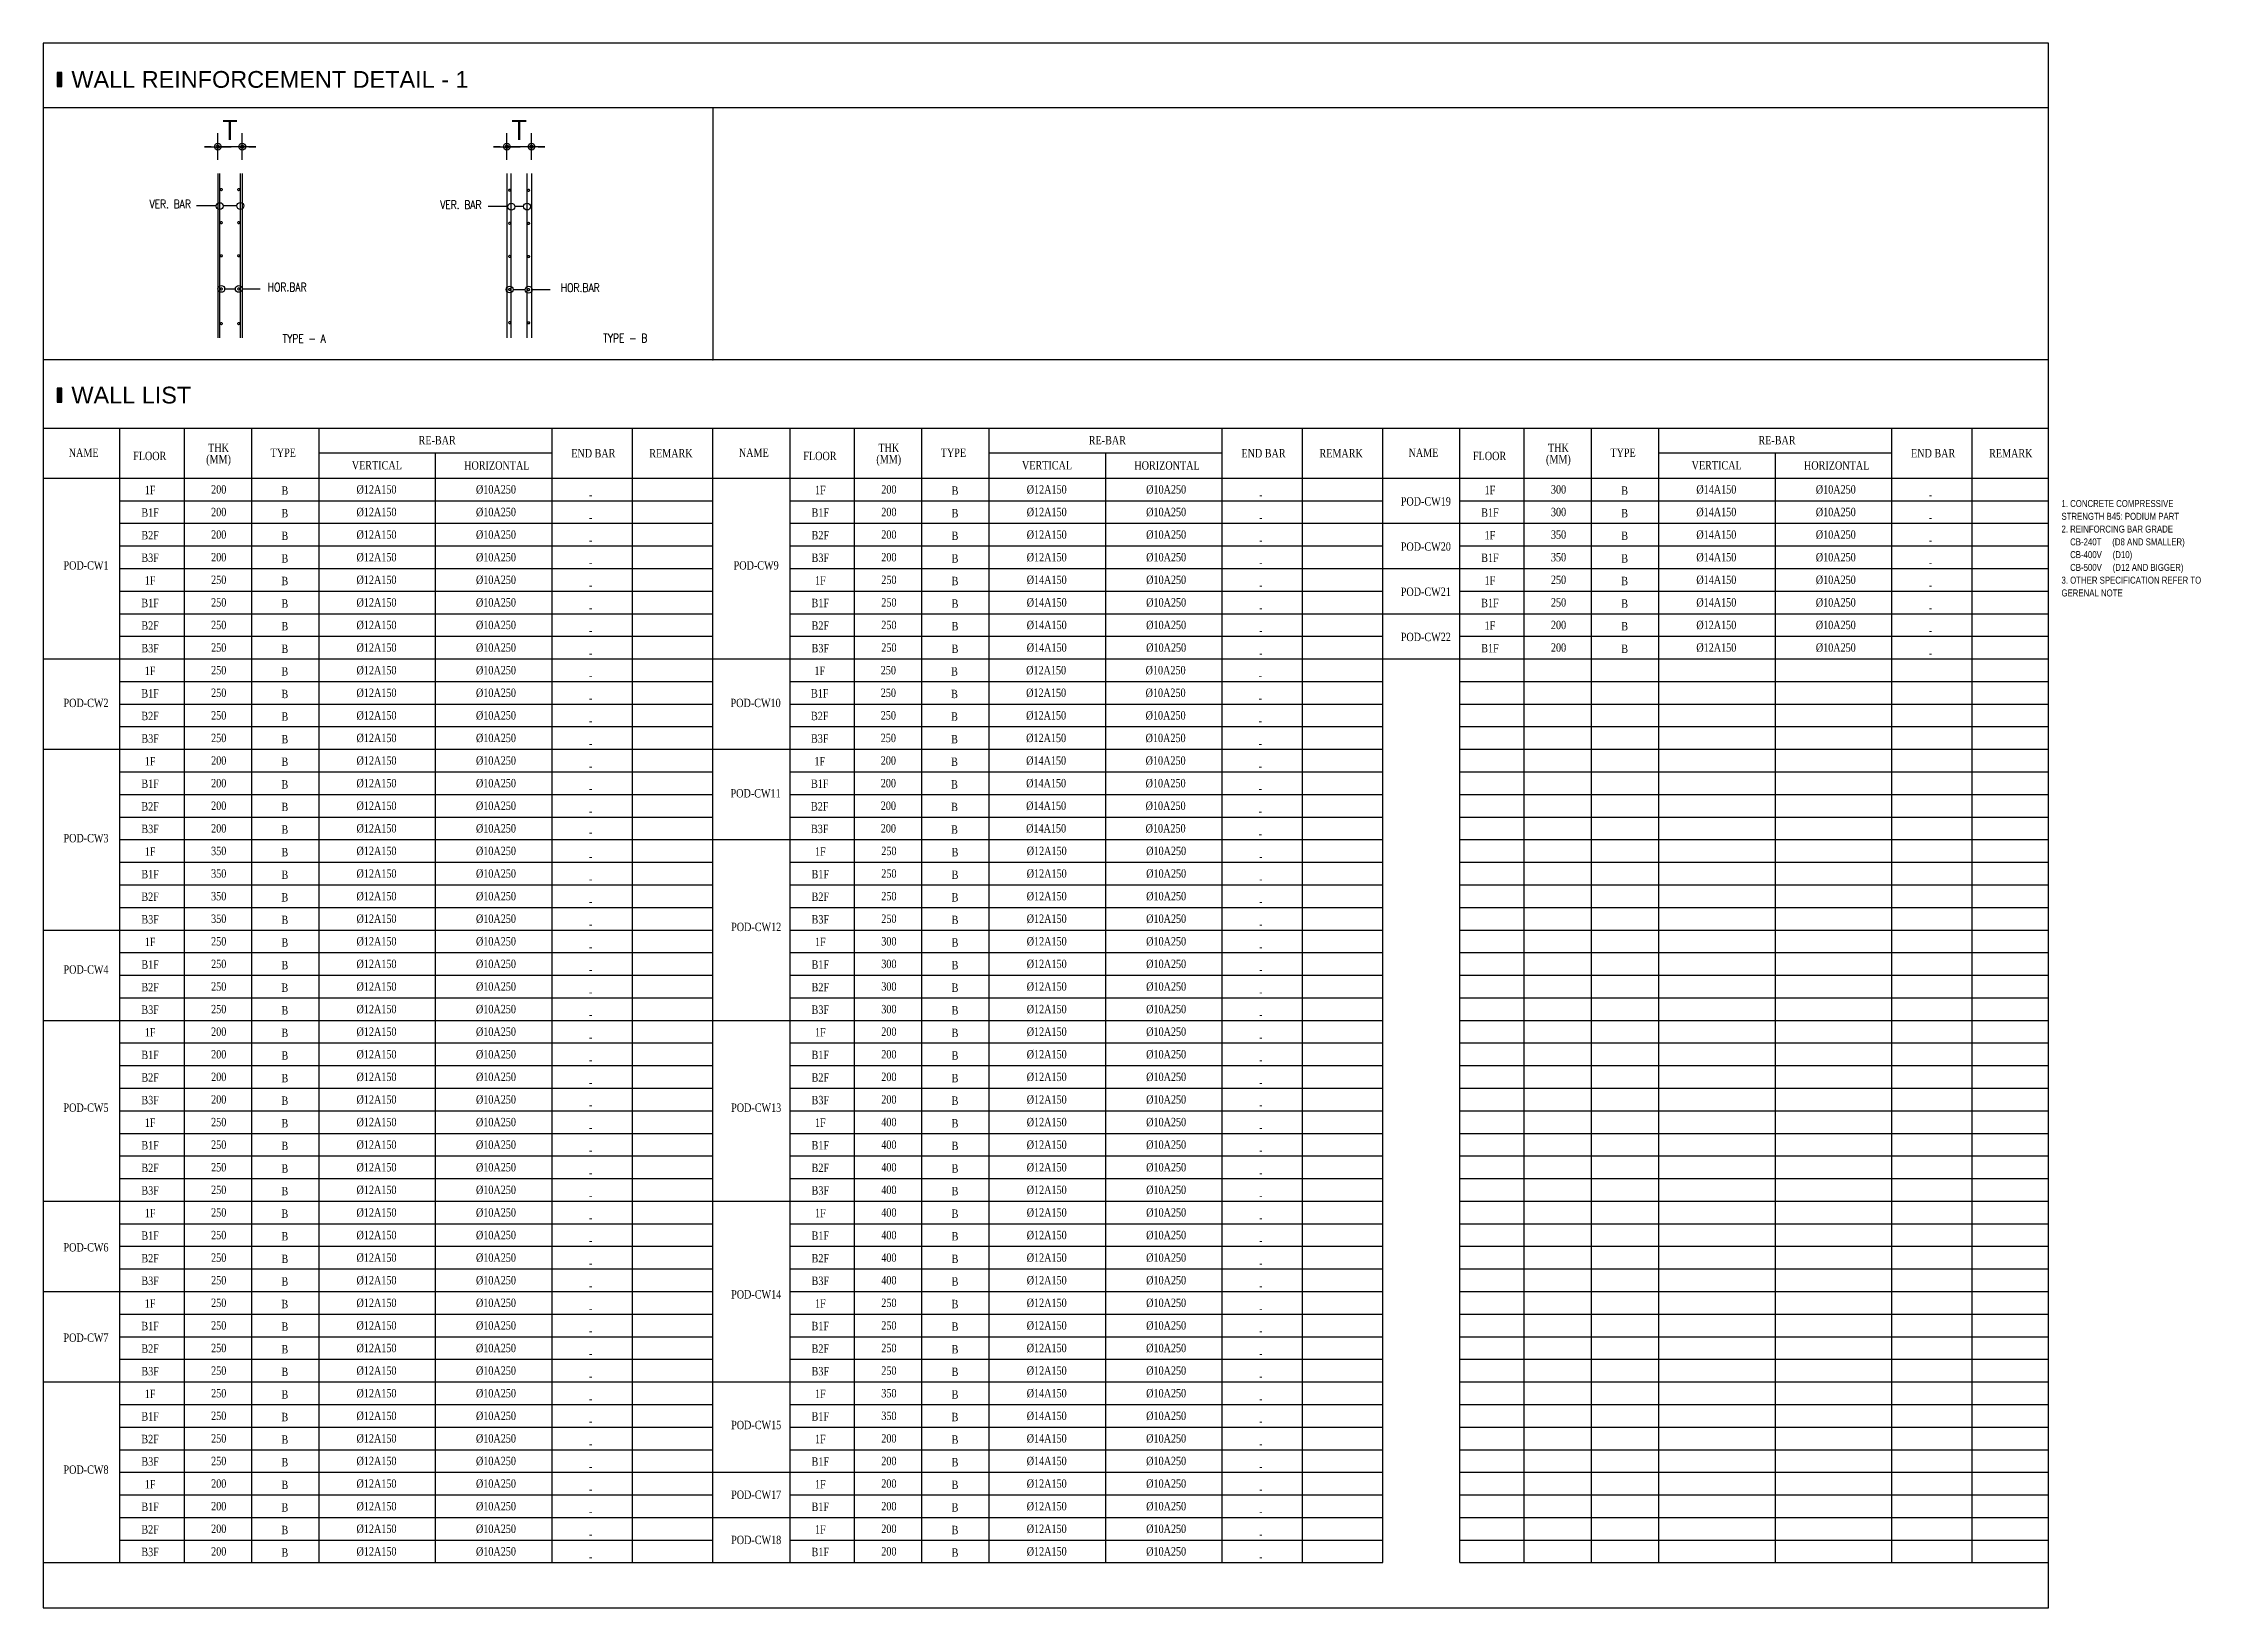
# Model space of a CAD drawing. Header units: millimetres. Extents: x 931337 to 1117500, y 19732 to 157199.
# Drawn here: x 941939 to 961230, y 22365 to 36357 of the extents above; entities that cross this region are included whole.
import ezdxf
from ezdxf.enums import TextEntityAlignment as Align

# ---------------------------------------------------------------- set-up
doc = ezdxf.new("R2010")
doc.units = ezdxf.units.MM
doc.header["$MEASUREMENT"] = 0
doc.layers.get('0').update_dxf_attribs({"lineweight": 20})
doc.layers.get('Defpoints').update_dxf_attribs({"color": 151, "lineweight": 9})
for name, color, linetype in [('A-ANNO-LEAD', 4, 'Continuous'), ('A-ST-AXIS-DIM', 7, 'Continuous'), ('A-ST-CONC', 4, 'Continuous'), ('S-CONC-BAR', 3, 'Continuous'), ('S-CONC-WALL-STEL', 2, 'Continuous'), ('TIT1', 3, 'Continuous'), ('TXT', 3, 'Continuous')]:
    doc.layers.add(name, color=color, linetype=linetype)
doc.layers.add('NDC_S_ENG TEXT', color=2, linetype='Continuous', lineweight=20)
doc.styles.add('ARIAL', font='arial.ttf', dxfattribs={"width": 0.8})
doc.styles.add('htw', font='')
doc.styles.add('NDC_ROMANS', font='romans.shx', dxfattribs={"width": 0.8})
doc.styles.add('VNTIMEH', font='vntimeh.shx', dxfattribs={"width": 0.8, "bigfont": 'vns.shx'})
doc.styles.get('htw').set_extended_font_data('NanumGothic')
doc.dimstyles.new('HAEAHN', dxfattribs={"dimscale": 60, "dimtxt": 3, "dimasz": 1, "dimexe": 2, "dimexo": 2, "dimgap": 1, "dimtad": 1, "dimzin": 9, "dimdsep": 46, "dimlunit": 6, "dimtxsty": 'htw', "dimblk": 'DIMDOT', "dimcen": 0, "dimazin": 2, "dimtfac": 1, "dimtix": 1, "dimtmove": 2, "dimatfit": 3, "dimldrblk": 'DIMDOT', "dimfxl": 2, "dimtolj": 1, "dimtzin": 1, "dimarcsym": 0})

msp = doc.modelspace()

# ---------------------------------------------------------------- texts
at = {"layer": 'NDC_S_ENG TEXT', "color": 3, "style": 'ARIAL'}
for s, p in [('WALL REINFORCEMENT DETAIL - 1', (942191.449, 36032.632)), ('WALL LIST ', (942191.449, 33209.919))]:
    msp.add_text(s, height=150, dxfattribs=at).set_placement(p, align=Align.MIDDLE_LEFT)
at = {"layer": 'NDC_S_ENG TEXT', "style": 'NDC_ROMANS', "width": 0.8}
for s, p in [('VER. BAR', (943074.843, 34857.697)), ('VER. BAR', (945673.368, 34851.307)), ('HOR.BAR', (944120.828, 34114.784)), ('HOR.BAR', (946740.923, 34109.282))]:
    msp.add_text(s, height=75, dxfattribs=at).set_placement(p, align=Align.BOTTOM_CENTER)
at = {"layer": 'NDC_S_ENG TEXT', "width": 0.8}
for s, style, p in [('TYPE - A', 'NDC_ROMANS', (944271.776, 33715.386)), ('TYPE - B', 'NDC_ROMANS', (947143.414, 33718.808)), ('(mm)', 'VNTIMEH', (943507.13, 32637.108)), ('THK', 'VNTIMEH', (943507.13, 32738.135)), ('(mm)', 'VNTIMEH', (949499.049, 32637.108)), ('THK', 'VNTIMEH', (949499.049, 32738.135)), ('(mm)', 'VNTIMEH', (955486.122, 32637.108)), ('THK', 'VNTIMEH', (955486.122, 32738.135))]:
    msp.add_text(s, height=75, dxfattribs=dict(at, style=style)).set_placement(p, align=Align.MIDDLE_CENTER)
at = {"layer": 'NDC_S_ENG TEXT', "style": 'VNTIMEH', "width": 0.8}
for s, p in [('RE-BAR', (945461.839, 32806.449)), ('RE-BAR', (951453.758, 32806.449)), ('RE-BAR', (957440.831, 32806.449)), ('NAME', (942300.893, 32694.413)), ('FLOOR', (942891.797, 32665.348)), ('TYPE', (944085.435, 32694.413)), ('VERTICAL', (944922.341, 32582.184)), ('HORIZONTAL', (945995.05, 32580.686)), ('END BAR', (946857.935, 32689.882)), ('REMARK', (947552.012, 32689.882)), ('NAME', (948292.812, 32694.413)), ('FLOOR', (948883.716, 32665.348)), ('TYPE', (950077.354, 32694.413)), ('VERTICAL', (950914.259, 32582.184)), ('HORIZONTAL', (951986.969, 32580.686)), ('END BAR', (952849.853, 32689.882)), ('REMARK', (953543.931, 32689.882)), ('NAME', (954279.885, 32694.413)), ('FLOOR', (954870.788, 32665.348)), ('TYPE', (956064.427, 32694.413)), ('VERTICAL', (956901.332, 32582.184)), ('HORIZONTAL', (957974.042, 32580.686)), ('END BAR', (958836.926, 32689.882)), ('REMARK', (959531.003, 32689.882)), ('1F', (942895.317, 32361.111)), ('200', (943508.638, 32366.359)), ('B', (944099.839, 32355.428)), ('%%C12a150', (944919.327, 32366.359)), ('%%C10a250', (945987.44, 32366.359)), ('-', (946833.982, 32318.732)), ('1F', (948887.235, 32361.111)), ('200', (949500.557, 32366.359)), ('B', (950091.758, 32355.428)), ('%%C12a150', (950911.245, 32366.359)), ('%%C10a250', (951979.359, 32366.359)), ('-', (952825.9, 32318.732)), ('POD-CW19', (954300.811, 32258.902)), ('1F', (954874.308, 32361.111)), ('300', (955487.63, 32366.359)), ('B', (956078.831, 32355.428)), ('%%C14a150', (956898.318, 32366.359)), ('%%C10a250', (957966.432, 32366.359)), ('-', (958812.973, 32318.732)), ('B1F', (942895.317, 32159.057)), ('200', (943508.638, 32164.305)), ('B', (944099.839, 32153.374)), ('%%C12a150', (944919.327, 32164.305)), ('%%C10a250', (945987.44, 32164.305)), ('-', (946833.982, 32116.678)), ('B1F', (948887.235, 32159.057)), ('200', (949500.557, 32164.305)), ('B', (950091.758, 32153.374)), ('%%C12a150', (950911.245, 32164.305)), ('%%C10a250', (951979.359, 32164.305)), ('-', (952825.9, 32116.678)), ('B1F', (954874.308, 32159.057)), ('300', (955487.63, 32164.305)), ('B', (956078.831, 32153.374)), ('%%C14a150', (956898.318, 32164.305)), ('%%C10a250', (957966.432, 32164.305)), ('-', (958812.973, 32116.678)), ('B2F', (942895.317, 31957.003)), ('200', (943508.638, 31962.251)), ('B', (944099.839, 31951.32)), ('%%C12a150', (944919.327, 31962.251)), ('%%C10a250', (945987.44, 31962.251)), ('-', (946833.982, 31914.624)), ('B2F', (948887.235, 31957.003)), ('200', (949500.557, 31962.251)), ('B', (950091.758, 31951.32)), ('%%C12a150', (950911.245, 31962.251)), ('%%C10a250', (951979.359, 31962.251)), ('-', (952825.9, 31914.624)), ('POD-CW20', (954300.811, 31854.795)), ('1F', (954874.308, 31957.003)), ('350', (955487.629, 31962.251)), ('B', (956078.831, 31951.32)), ('%%C14a150', (956898.318, 31962.251)), ('%%C10a250', (957966.432, 31962.251)), ('-', (958812.973, 31914.624)), ('POD-CW1', (942321.819, 31686.398)), ('B3F', (942895.317, 31754.95)), ('200', (943508.638, 31760.198)), ('B', (944099.839, 31749.267)), ('%%C12a150', (944919.327, 31760.198)), ('%%C10a250', (945987.44, 31760.198)), ('-', (946833.982, 31712.571)), ('POD-CW9', (948313.738, 31686.398)), ('B3F', (948887.235, 31754.95)), ('200', (949500.557, 31760.198)), ('B', (950091.758, 31749.267)), ('%%C12a150', (950911.245, 31760.198)), ('%%C10a250', (951979.359, 31760.198)), ('-', (952825.9, 31712.571)), ('B1F', (954874.308, 31754.95)), ('350', (955487.629, 31760.198)), ('B', (956078.831, 31749.267)), ('%%C14a150', (956898.318, 31760.198)), ('%%C10a250', (957966.432, 31760.198)), ('-', (958812.973, 31712.571)), ('1F', (942895.317, 31552.896)), ('250', (943508.638, 31558.144)), ('B', (944099.839, 31547.213)), ('%%C12a150', (944919.327, 31558.144)), ('%%C10a250', (945987.44, 31558.144)), ('-', (946833.982, 31510.517)), ('1F', (948887.235, 31552.896)), ('250', (949500.557, 31558.144)), ('B', (950091.758, 31547.213)), ('%%C14a150', (950911.245, 31558.144)), ('%%C10a250', (951979.359, 31558.144)), ('-', (952825.9, 31510.517)), ('POD-CW21', (954300.811, 31450.687)), ('1F', (954874.308, 31552.896)), ('250', (955487.63, 31558.144)), ('B', (956078.831, 31547.213)), ('%%C14a150', (956898.318, 31558.144)), ('%%C10a250', (957966.432, 31558.144)), ('-', (958812.973, 31510.517)), ('B1F', (942895.317, 31350.842)), ('250', (943508.638, 31356.09)), ('B', (944099.839, 31345.159)), ('%%C12a150', (944919.327, 31356.09)), ('%%C10a250', (945987.44, 31356.09)), ('-', (946833.982, 31308.463)), ('B1F', (948887.235, 31350.842)), ('250', (949500.557, 31356.09)), ('B', (950091.758, 31345.159)), ('%%C14a150', (950911.245, 31356.09)), ('%%C10a250', (951979.359, 31356.09)), ('-', (952825.9, 31308.463)), ('B1F', (954874.308, 31350.842)), ('250', (955487.63, 31356.09)), ('B', (956078.831, 31345.159)), ('%%C14a150', (956898.318, 31356.09)), ('%%C10a250', (957966.432, 31356.09)), ('-', (958812.973, 31308.463)), ('B2F', (942895.317, 31148.788)), ('250', (943508.638, 31154.037)), ('B', (944099.839, 31143.106)), ('%%C12a150', (944919.327, 31154.037)), ('%%C10a250', (945987.44, 31154.037)), ('-', (946833.982, 31106.409)), ('B2F', (948887.235, 31148.788)), ('250', (949500.557, 31154.037)), ('B', (950091.758, 31143.106)), ('%%C14a150', (950911.245, 31154.037)), ('%%C10a250', (951979.359, 31154.037)), ('-', (952825.9, 31106.409)), ('POD-CW22', (954300.811, 31046.58)), ('1F', (954874.308, 31148.788)), ('200', (955487.63, 31154.037)), ('B', (956078.831, 31143.106)), ('%%C12a150', (956898.318, 31154.037)), ('%%C10a250', (957966.432, 31154.037)), ('-', (958812.973, 31106.409)), ('B3F', (942895.317, 30946.735)), ('250', (943508.638, 30951.983)), ('B', (944099.839, 30941.052)), ('%%C12a150', (944919.327, 30951.983)), ('%%C10a250', (945987.44, 30951.983)), ('-', (946833.982, 30904.356)), ('B3F', (948887.235, 30946.735)), ('250', (949500.557, 30951.983)), ('B', (950091.758, 30941.052)), ('%%C14a150', (950911.245, 30951.983)), ('%%C10a250', (951979.359, 30951.983)), ('-', (952825.9, 30904.356)), ('B1F', (954874.308, 30946.735)), ('200', (955487.63, 30951.983)), ('B', (956078.831, 30941.052)), ('%%C12a150', (956898.318, 30951.983)), ('%%C10a250', (957966.432, 30951.983)), ('-', (958812.973, 30904.356)), ('1F', (942895.317, 30744.681)), ('250', (943508.638, 30749.929)), ('B', (944099.839, 30738.998)), ('%%C12a150', (944919.327, 30749.929)), ('%%C10a250', (945987.44, 30749.929)), ('-', (946833.982, 30702.302)), ('1F', (948882.39, 30744.681)), ('250', (949495.711, 30749.929)), ('B', (950086.913, 30738.998)), ('%%C12a150', (950906.4, 30749.929)), ('%%C10a250', (951974.513, 30749.929)), ('-', (952821.055, 30702.302)), ('POD-CW2', (942321.819, 30456.589)), ('B1F', (942895.317, 30542.627)), ('250', (943508.638, 30547.875)), ('B', (944099.839, 30536.945)), ('%%C12a150', (944919.327, 30547.875)), ('%%C10a250', (945987.44, 30547.875)), ('-', (946833.982, 30500.248)), ('POD-CW10', (948308.892, 30456.589)), ('B1F', (948882.39, 30542.627)), ('250', (949495.711, 30547.875)), ('B', (950086.913, 30536.945)), ('%%C12a150', (950906.4, 30547.875)), ('%%C10a250', (951974.513, 30547.875)), ('-', (952821.055, 30500.248)), ('B2F', (942895.317, 30340.574)), ('250', (943508.638, 30345.822)), ('B', (944099.839, 30334.891)), ('%%C12a150', (944919.327, 30345.822)), ('%%C10a250', (945987.44, 30345.822)), ('-', (946833.982, 30298.195)), ('B2F', (948882.39, 30340.574)), ('250', (949495.711, 30345.822)), ('B', (950086.913, 30334.891)), ('%%C12a150', (950906.4, 30345.822)), ('%%C10a250', (951974.513, 30345.822)), ('-', (952821.055, 30298.195)), ('B3F', (942895.317, 30138.52)), ('250', (943508.638, 30143.768)), ('B', (944099.839, 30132.837)), ('%%C12a150', (944919.327, 30143.768)), ('%%C10a250', (945987.44, 30143.768)), ('B3F', (948882.39, 30138.52)), ('250', (949495.711, 30143.768)), ('B', (950086.913, 30132.837)), ('%%C12a150', (950906.4, 30143.768)), ('%%C10a250', (951974.513, 30143.768)), ('1F', (942895.317, 29936.466)), ('200', (943508.638, 29941.714)), ('B', (944099.839, 29930.783)), ('%%C12a150', (944919.327, 29941.714)), ('%%C10a250', (945987.44, 29941.714)), ('-', (946833.982, 30096.141)), ('1F', (948882.39, 29936.466)), ('200', (949495.711, 29941.714)), ('B', (950086.913, 29930.783)), ('%%C14a150', (950906.4, 29941.714)), ('%%C10a250', (951974.513, 29941.714)), ('-', (952821.055, 30096.141)), ('B1F', (942895.317, 29734.413)), ('200', (943508.638, 29739.661)), ('B', (944099.839, 29728.73)), ('%%C12a150', (944919.327, 29739.661)), ('%%C10a250', (945987.44, 29739.661)), ('-', (946833.982, 29894.087)), ('B1F', (948882.39, 29734.413)), ('200', (949495.711, 29739.661)), ('B', (950086.913, 29728.73)), ('%%C14a150', (950906.4, 29739.661)), ('%%C10a250', (951974.513, 29739.661)), ('-', (952821.055, 29894.087)), ('B2F', (942895.317, 29532.359)), ('200', (943508.638, 29537.607)), ('B', (944099.839, 29526.676)), ('%%C12a150', (944919.327, 29537.607)), ('%%C10a250', (945987.44, 29537.607)), ('-', (946833.982, 29692.034)), ('POD-CW11', (948308.892, 29648.374)), ('B2F', (948882.39, 29532.359)), ('200', (949495.711, 29537.607)), ('B', (950086.913, 29526.676)), ('%%C14a150', (950906.4, 29537.607)), ('%%C10a250', (951974.513, 29537.607)), ('-', (952821.055, 29692.034)), ('B3F', (942895.317, 29330.305)), ('200', (943508.638, 29335.553)), ('B', (944099.839, 29324.622)), ('%%C12a150', (944919.327, 29335.553)), ('%%C10a250', (945987.44, 29335.553)), ('-', (946833.982, 29489.98)), ('B3F', (948882.39, 29330.305)), ('200', (949495.711, 29335.553)), ('B', (950086.913, 29324.622)), ('%%C14a150', (950906.4, 29335.553)), ('%%C10a250', (951974.513, 29335.553)), ('-', (952821.055, 29489.98)), ('POD-CW3', (942321.819, 29247.543)), ('1F', (942895.317, 29128.251)), ('350', (943508.638, 29133.5)), ('B', (944099.839, 29122.569)), ('%%C12a150', (944919.327, 29133.5)), ('%%C10a250', (945987.44, 29133.5)), ('-', (946833.982, 29302.372)), ('1F', (948887.235, 29128.251)), ('250', (949500.557, 29133.5)), ('B', (950091.758, 29122.569)), ('%%C12a150', (950911.245, 29133.5)), ('%%C10a250', (951979.359, 29133.5)), ('-', (952821.055, 29287.926)), ('B1F', (942895.317, 28926.198)), ('350', (943508.638, 28931.446)), ('B', (944099.839, 28920.515)), ('%%C12a150', (944919.327, 28931.446)), ('%%C10a250', (945987.44, 28931.446)), ('-', (946833.982, 29085.872)), ('B1F', (948887.235, 28926.198)), ('250', (949500.557, 28931.446)), ('B', (950091.758, 28920.515)), ('%%C12a150', (950911.245, 28931.446)), ('%%C10a250', (951979.359, 28931.446)), ('-', (952825.9, 29085.872)), ('B2F', (942895.317, 28724.144)), ('350', (943508.638, 28729.392)), ('B', (944099.839, 28718.461)), ('%%C12a150', (944919.327, 28729.392)), ('%%C10a250', (945987.44, 28729.392)), ('-', (946833.982, 28883.819)), ('B2F', (948887.235, 28724.144)), ('250', (949500.557, 28729.392)), ('B', (950091.758, 28718.461)), ('%%C12a150', (950911.245, 28729.392)), ('%%C10a250', (951979.359, 28729.392)), ('-', (952825.9, 28883.819)), ('B3F', (942895.317, 28522.09)), ('350', (943508.638, 28527.338)), ('B', (944099.839, 28516.408)), ('%%C12a150', (944919.327, 28527.338)), ('%%C10a250', (945987.44, 28527.338)), ('-', (946833.982, 28681.765)), ('B3F', (948887.235, 28522.09)), ('250', (949500.557, 28527.338)), ('B', (950091.758, 28516.408)), ('%%C12a150', (950911.245, 28527.338)), ('%%C10a250', (951979.359, 28527.338)), ('-', (952825.9, 28681.765)), ('250', (943508.638, 28325.285)), ('%%C12a150', (944919.327, 28325.285)), ('%%C10a250', (945987.44, 28325.285)), ('-', (946833.982, 28479.711)), ('POD-CW12', (948313.738, 28453.539)), ('300', (949500.557, 28325.285)), ('%%C12a150', (950911.245, 28325.285)), ('%%C10a250', (951979.359, 28325.285)), ('-', (952825.9, 28479.711)), ('1F', (942895.317, 28320.037)), ('B', (944099.839, 28314.354)), ('-', (946833.982, 28277.658)), ('1F', (948887.235, 28320.037)), ('B', (950091.758, 28314.354)), ('-', (952825.9, 28277.658)), ('POD-CW4', (942321.819, 28072.828)), ('B1F', (942895.317, 28117.983)), ('250', (943508.638, 28123.231)), ('B', (944099.839, 28112.3)), ('%%C12a150', (944919.327, 28123.231)), ('%%C10a250', (945987.44, 28123.231)), ('-', (946833.982, 28075.604)), ('B1F', (948887.235, 28117.983)), ('300', (949500.557, 28123.231)), ('B', (950091.758, 28112.3)), ('%%C12a150', (950911.245, 28123.231)), ('%%C10a250', (951979.359, 28123.231)), ('-', (952825.9, 28075.604)), ('B2F', (942895.317, 27915.929)), ('250', (943508.638, 27921.177)), ('B', (944099.839, 27910.246)), ('%%C12a150', (944919.327, 27921.177)), ('%%C10a250', (945987.44, 27921.177)), ('-', (946833.982, 27873.55)), ('B2F', (948887.235, 27915.929)), ('300', (949500.557, 27921.177)), ('B', (950091.758, 27910.246)), ('%%C12a150', (950911.245, 27921.177)), ('%%C10a250', (951979.359, 27921.177)), ('-', (952825.9, 27873.55)), ('B3F', (942895.317, 27713.875)), ('250', (943508.638, 27719.124)), ('B', (944099.839, 27708.193)), ('%%C12a150', (944919.327, 27719.124)), ('%%C10a250', (945987.44, 27719.124)), ('-', (946833.982, 27671.497)), ('B3F', (948887.235, 27713.875)), ('300', (949500.557, 27719.124)), ('B', (950091.758, 27708.193)), ('%%C12a150', (950911.245, 27719.124)), ('%%C10a250', (951979.359, 27719.124)), ('-', (952825.9, 27671.497)), ('1F', (942895.317, 27511.822)), ('200', (943508.638, 27517.07)), ('B', (944099.839, 27506.139)), ('%%C12a150', (944919.327, 27517.07)), ('%%C10a250', (945987.44, 27517.07)), ('-', (946833.982, 27469.443)), ('1F', (948887.235, 27511.822)), ('200', (949500.557, 27517.07)), ('B', (950091.758, 27506.139)), ('%%C12a150', (950911.245, 27517.07)), ('%%C10a250', (951979.359, 27517.07)), ('-', (952825.9, 27469.443)), ('B1F', (942895.317, 27309.768)), ('200', (943508.638, 27315.016)), ('B', (944099.839, 27304.085)), ('%%C12a150', (944919.327, 27315.016)), ('%%C10a250', (945987.44, 27315.016)), ('-', (946833.982, 27267.389)), ('B1F', (948887.235, 27309.768)), ('200', (949500.557, 27315.016)), ('B', (950091.758, 27304.085)), ('%%C12a150', (950911.245, 27315.016)), ('%%C10a250', (951979.359, 27315.016)), ('-', (952825.9, 27267.389)), ('B2F', (942895.317, 27107.714)), ('200', (943508.638, 27112.962)), ('B', (944099.839, 27102.032)), ('%%C12a150', (944919.327, 27112.962)), ('%%C10a250', (945987.44, 27112.962)), ('-', (946833.982, 27065.335)), ('B2F', (948887.235, 27107.714)), ('200', (949500.557, 27112.962)), ('B', (950091.758, 27102.032)), ('%%C12a150', (950911.245, 27112.962)), ('%%C10a250', (951979.359, 27112.962)), ('-', (952825.9, 27065.335)), ('POD-CW5', (942321.819, 26837.109)), ('B3F', (942895.317, 26905.661)), ('200', (943508.638, 26910.909)), ('B', (944099.839, 26899.978)), ('%%C12a150', (944919.327, 26910.909)), ('%%C10a250', (945987.44, 26910.909)), ('-', (946833.982, 26863.282)), ('POD-CW13', (948313.738, 26837.109)), ('B3F', (948887.235, 26905.661)), ('200', (949500.557, 26910.909)), ('B', (950091.758, 26899.978)), ('%%C12a150', (950911.245, 26910.909)), ('%%C10a250', (951979.359, 26910.909)), ('-', (952825.9, 26863.282)), ('1F', (942895.317, 26703.607)), ('250', (943508.638, 26708.855)), ('B', (944099.839, 26697.924)), ('%%C12a150', (944919.327, 26708.855)), ('%%C10a250', (945987.44, 26708.855)), ('-', (946833.982, 26661.228)), ('1F', (948887.235, 26703.607)), ('400', (949500.557, 26708.855)), ('B', (950091.758, 26697.924)), ('%%C12a150', (950911.245, 26708.855)), ('%%C10a250', (951979.359, 26708.855)), ('-', (952825.9, 26661.228)), ('B1F', (942895.317, 26501.553)), ('250', (943508.638, 26506.801)), ('B', (944099.839, 26495.87)), ('%%C12a150', (944919.327, 26506.801)), ('%%C10a250', (945987.44, 26506.801)), ('-', (946833.982, 26459.174)), ('B1F', (948887.235, 26501.553)), ('400', (949500.557, 26506.801)), ('B', (950091.758, 26495.87)), ('%%C12a150', (950911.245, 26506.801)), ('%%C10a250', (951979.359, 26506.801)), ('-', (952825.9, 26459.174)), ('B2F', (942895.317, 26299.5)), ('250', (943508.638, 26304.748)), ('B', (944099.839, 26293.817)), ('%%C12a150', (944919.327, 26304.748)), ('%%C10a250', (945987.44, 26304.748)), ('-', (946833.982, 26257.121)), ('B2F', (948887.235, 26299.5)), ('400', (949500.557, 26304.748)), ('B', (950091.758, 26293.817)), ('%%C12a150', (950911.245, 26304.748)), ('%%C10a250', (951979.359, 26304.748)), ('-', (952825.9, 26257.121)), ('B3F', (942895.317, 26097.446)), ('250', (943508.638, 26102.694)), ('B', (944099.839, 26091.763)), ('%%C12a150', (944919.327, 26102.694)), ('%%C10a250', (945987.44, 26102.694)), ('-', (946833.982, 26055.067)), ('B3F', (948887.235, 26097.446)), ('400', (949500.557, 26102.694)), ('B', (950091.758, 26091.763)), ('%%C12a150', (950911.245, 26102.694)), ('%%C10a250', (951979.359, 26102.694)), ('-', (952825.9, 26055.067)), ('1F', (942895.317, 25895.392)), ('250', (943508.638, 25900.64)), ('B', (944099.839, 25889.709)), ('%%C12a150', (944919.327, 25900.64)), ('%%C10a250', (945987.44, 25900.64)), ('1F', (948887.235, 25895.392)), ('400', (949500.557, 25900.64)), ('B', (950091.758, 25889.709)), ('%%C12a150', (950911.245, 25900.64)), ('%%C10a250', (951979.359, 25900.64)), ('B1F', (942895.317, 25693.338)), ('250', (943508.638, 25698.587)), ('B', (944099.839, 25687.656)), ('%%C12a150', (944919.327, 25698.587)), ('%%C10a250', (945987.44, 25698.587)), ('-', (946833.982, 25853.013)), ('B1F', (948887.235, 25693.338)), ('400', (949500.557, 25698.586)), ('B', (950091.758, 25687.655)), ('%%C12a150', (950911.245, 25698.586)), ('%%C10a250', (951979.359, 25698.586)), ('-', (952825.9, 25853.013)), ('POD-CW6', (942321.819, 25588.45)), ('B2F', (942895.317, 25491.285)), ('250', (943508.638, 25496.533)), ('B', (944099.839, 25485.602)), ('%%C12a150', (944919.327, 25496.533)), ('%%C10a250', (945987.44, 25496.533)), ('-', (946833.982, 25650.959)), ('B2F', (948887.235, 25491.284)), ('400', (949500.557, 25496.533)), ('B', (950091.758, 25485.602)), ('%%C12a150', (950911.245, 25496.533)), ('%%C10a250', (951979.359, 25496.533)), ('-', (952825.9, 25650.959)), ('B3F', (942895.317, 25289.231)), ('250', (943508.638, 25294.479)), ('B', (944099.839, 25283.548)), ('%%C12a150', (944919.327, 25294.479)), ('%%C10a250', (945987.44, 25294.479)), ('-', (946833.982, 25448.906)), ('B3F', (948887.235, 25289.231)), ('400', (949500.557, 25294.479)), ('B', (950091.758, 25283.548)), ('%%C12a150', (950911.245, 25294.479)), ('%%C10a250', (951979.359, 25294.479)), ('-', (952825.9, 25448.905)), ('1F', (942895.317, 25087.177)), ('250', (943508.638, 25092.425)), ('B', (944099.839, 25081.495)), ('%%C12a150', (944919.327, 25092.425)), ('%%C10a250', (945987.44, 25092.425)), ('-', (946833.982, 25246.852)), ('POD-CW14', (948313.738, 25167.909)), ('1F', (948887.235, 25087.177)), ('250', (949500.557, 25092.425)), ('B', (950091.758, 25081.494)), ('%%C12a150', (950911.245, 25092.425)), ('%%C10a250', (951979.359, 25092.425)), ('-', (952825.9, 25246.852)), ('B1F', (942895.317, 24885.124)), ('250', (943508.638, 24890.372)), ('B', (944099.839, 24879.441)), ('%%C12a150', (944919.327, 24890.372)), ('%%C10a250', (945987.44, 24890.372)), ('-', (946833.982, 25044.798)), ('B1F', (948887.235, 24885.123)), ('250', (949500.557, 24890.371)), ('B', (950091.758, 24879.441)), ('%%C12a150', (950911.245, 24890.371)), ('%%C10a250', (951979.359, 24890.371)), ('-', (952825.9, 25044.798)), ('POD-CW7', (942321.819, 24780.236)), ('B2F', (942895.317, 24683.07)), ('250', (943508.638, 24688.318)), ('B', (944099.839, 24677.387)), ('%%C12a150', (944919.327, 24688.318)), ('%%C10a250', (945987.44, 24688.318)), ('-', (946833.982, 24842.745)), ('B2F', (948887.235, 24683.07)), ('250', (949500.557, 24688.318)), ('B', (950091.758, 24677.387)), ('%%C12a150', (950911.245, 24688.318)), ('%%C10a250', (951979.359, 24688.318)), ('-', (952825.9, 24842.744)), ('B3F', (942895.317, 24481.016)), ('250', (943508.638, 24486.264)), ('B', (944099.839, 24475.333)), ('%%C12a150', (944919.327, 24486.264)), ('%%C10a250', (945987.44, 24486.264)), ('-', (946833.982, 24640.691)), ('B3F', (948887.235, 24481.016)), ('250', (949500.557, 24486.264)), ('B', (950091.758, 24475.333)), ('%%C12a150', (950911.245, 24486.264)), ('%%C10a250', (951979.359, 24486.264)), ('-', (952825.9, 24640.691)), ('1F', (942895.317, 24278.962)), ('250', (943508.638, 24284.211)), ('B', (944099.839, 24273.28)), ('%%C12a150', (944919.327, 24284.211)), ('%%C10a250', (945987.44, 24284.211)), ('-', (946833.982, 24438.637)), ('1F', (948887.235, 24278.962)), ('350', (949500.557, 24284.21)), ('B', (950091.758, 24273.279)), ('%%C14a150', (950911.245, 24284.21)), ('%%C10a250', (951979.359, 24284.21)), ('-', (952825.9, 24438.637)), ('B1F', (942895.317, 24076.909)), ('250', (943508.638, 24082.157)), ('%%C12a150', (944919.327, 24082.157)), ('%%C10a250', (945987.44, 24082.157)), ('-', (946833.982, 24236.584)), ('B1F', (948887.235, 24076.908)), ('350', (949500.557, 24082.156)), ('%%C14a150', (950911.245, 24082.156)), ('%%C10a250', (951979.359, 24082.156)), ('-', (952825.9, 24236.583)), ('B', (944099.839, 24071.226)), ('-', (946833.982, 24034.53)), ('POD-CW15', (948313.738, 23999.482)), ('B', (950091.758, 24071.225)), ('-', (952825.9, 24034.529)), ('B2F', (942895.317, 23874.855)), ('250', (943508.638, 23880.103)), ('B', (944099.839, 23869.172)), ('%%C12a150', (944919.327, 23880.103)), ('%%C10a250', (945987.44, 23880.103)), ('-', (946833.982, 23832.476)), ('1F', (948887.235, 23874.854)), ('200', (949500.557, 23880.103)), ('B', (950091.758, 23869.172)), ('%%C14a150', (950911.245, 23880.103)), ('%%C10a250', (951979.359, 23880.103)), ('-', (952825.9, 23832.475)), ('POD-CW8', (942321.819, 23600.396)), ('B3F', (942895.317, 23672.801)), ('250', (943508.638, 23678.05)), ('B', (944099.839, 23667.119)), ('%%C12a150', (944919.327, 23678.049)), ('%%C10a250', (945987.44, 23678.049)), ('-', (946833.982, 23630.422)), ('B1F', (948887.235, 23672.801)), ('200', (949500.557, 23678.049)), ('B', (950091.758, 23667.118)), ('%%C14a150', (950911.245, 23678.049)), ('%%C10a250', (951979.359, 23678.049)), ('-', (952825.9, 23630.422)), ('1F', (942895.317, 23470.748)), ('200', (943508.638, 23475.996)), ('B', (944099.839, 23465.065)), ('%%C12a150', (944919.327, 23475.996)), ('%%C10a250', (945987.44, 23475.996)), ('-', (946833.982, 23428.369)), ('POD-CW17', (948313.738, 23376.177)), ('1F', (948887.235, 23470.748)), ('200', (949500.557, 23475.996)), ('B', (950091.758, 23465.065)), ('%%C12a150', (950911.245, 23475.996)), ('%%C10a250', (951979.359, 23475.996)), ('-', (952825.9, 23428.369)), ('B1F', (942895.317, 23268.694)), ('200', (943508.638, 23273.942)), ('B', (944099.839, 23263.011)), ('%%C12a150', (944919.327, 23273.942)), ('%%C10a250', (945987.44, 23273.942)), ('-', (946833.982, 23226.315)), ('B1F', (948887.235, 23268.694)), ('200', (949500.557, 23273.942)), ('B', (950091.758, 23263.011)), ('%%C12a150', (950911.245, 23273.942)), ('%%C10a250', (951979.359, 23273.942)), ('-', (952825.9, 23226.315)), ('B2F', (942895.317, 23066.64)), ('200', (943508.638, 23071.888)), ('B', (944099.839, 23060.957)), ('%%C12a150', (944919.327, 23071.888)), ('%%C10a250', (945987.44, 23071.888)), ('-', (946833.982, 23024.261)), ('POD-CW18', (948313.738, 22972.069)), ('1F', (948887.235, 23066.64)), ('200', (949500.557, 23071.888)), ('B', (950091.758, 23060.957)), ('%%C12a150', (950911.245, 23071.888)), ('%%C10a250', (951979.359, 23071.888)), ('-', (952825.9, 23024.261)), ('B3F', (942895.317, 22864.587)), ('200', (943508.638, 22869.835)), ('B', (944099.839, 22858.904)), ('%%C12a150', (944919.327, 22869.835)), ('%%C10a250', (945987.44, 22869.835)), ('-', (946833.982, 22822.208)), ('B1F', (948887.235, 22864.587)), ('200', (949500.557, 22869.835)), ('B', (950091.758, 22858.904)), ('%%C12a150', (950911.245, 22869.835)), ('%%C10a250', (951979.359, 22869.835)), ('-', (952825.9, 22822.208))]:
    msp.add_text(s, height=75, dxfattribs=at).set_placement(p, align=Align.MIDDLE)
at = {"layer": 'TIT1', "insert": (959984.087, 32271.208), "char_height": 62.5, "width": 1369.23314, "attachment_point": 1, "line_spacing_factor": 1.096296, "style": 'ARIAL'}
msp.add_mtext('\\A1;1. CONCRETE COMPRESSIVE STRENGTH B45: PODIUM PART\\P2. REINFORCING BAR GRADE\\P    CB-240T     (D8 AND SMALLER)\\P    CB-400V     (D10)\\P    CB-500V     (D12 AND BIGGER)\\P3. OTHER SPECIFICATION REFER TO GERENAL NOTE ', dxfattribs=at)

# ---------------------------------------------------------------- blocks, each defined once
blk = doc.blocks.new('DIMDOT')
at = {"color": 0}
blk.add_line((-2, 0), (2, 0), dxfattribs=at)
for radius in [0.5, 0.25]:
    blk.add_circle((0, 0), radius, dxfattribs=at)
blk = doc.blocks.new('*D760')
at = {"layer": 'A-ST-AXIS-DIM', "color": 0, "lineweight": -2, "transparency": 16777216}
for p, q in [((943500, 35312), (943500, 35551)), ((943719, 35312), (943719, 35551)), ((943440, 35431), (943380, 35431)), ((943719, 35431), (943500, 35431)), ((943779, 35431), (943839, 35431))]:
    blk.add_line(p, q, dxfattribs=at)
at = {"layer": 'Defpoints', "color": 0, "transparency": 16777216}
for p in [(943500, 35431), (943500, 35192), (943719, 35192)]:
    blk.add_point(p, dxfattribs=at)
at = {"layer": 'A-ST-AXIS-DIM', "color": 0, "lineweight": -2, "transparency": 16777216, "xscale": 60, "yscale": 60, "zscale": 60}
blk.add_blockref('DIMDOT', (943500, 35431), dxfattribs=at)
at = {"layer": 'A-ST-AXIS-DIM', "color": 0, "lineweight": -2, "transparency": 16777216, "xscale": 60, "yscale": 60, "zscale": 60, "rotation": 180}
blk.add_blockref('DIMDOT', (943719, 35431), dxfattribs=at)
at = {"layer": 'A-ST-AXIS-DIM', "color": 0, "transparency": 16777216, "insert": (943609, 35581), "char_height": 180, "attachment_point": 5, "style": 'htw'}
blk.add_mtext('\\A1;T', dxfattribs=at)
blk = doc.blocks.new('*D761')
at = {"layer": 'A-ST-AXIS-DIM', "color": 0, "lineweight": -2, "transparency": 16777216}
for p, q in [((946085, 35312), (946085, 35551)), ((946305, 35312), (946305, 35551)), ((946025, 35431), (945965, 35431)), ((946305, 35431), (946085, 35431)), ((946365, 35431), (946425, 35431))]:
    blk.add_line(p, q, dxfattribs=at)
at = {"layer": 'Defpoints', "color": 0, "transparency": 16777216}
for p in [(946085, 35431), (946085, 35192), (946305, 35192)]:
    blk.add_point(p, dxfattribs=at)
at = {"layer": 'A-ST-AXIS-DIM', "color": 0, "lineweight": -2, "transparency": 16777216, "xscale": 60, "yscale": 60, "zscale": 60}
blk.add_blockref('DIMDOT', (946085, 35431), dxfattribs=at)
at = {"layer": 'A-ST-AXIS-DIM', "color": 0, "lineweight": -2, "transparency": 16777216, "xscale": 60, "yscale": 60, "zscale": 60, "rotation": 180}
blk.add_blockref('DIMDOT', (946305, 35431), dxfattribs=at)
at = {"layer": 'A-ST-AXIS-DIM', "color": 0, "transparency": 16777216, "insert": (946195, 35581), "char_height": 180, "attachment_point": 5, "style": 'htw'}
blk.add_mtext('\\A1;T', dxfattribs=at)

# ---------------------------------------------------------------- dimensions: what is measured, and where the dimension line sits
at = {"layer": 'A-ST-AXIS-DIM'}
for base, p1, p2, picture, middle in [((943499.652, 35431.073), (943719.276, 35191.929), (943499.652, 35191.929), '*D760', (943609.464, 35581.073)), ((946084.881, 35431.073), (946304.505, 35191.929), (946084.881, 35191.929), '*D761', (946194.693, 35581.073))]:
    dim = msp.add_linear_dim(base=base, p1=p1, p2=p2, text='T', dimstyle='HAEAHN', dxfattribs=at)
    dim.commit()
    dim.dimension.update_dxf_attribs({"geometry": picture, "text_midpoint": middle})

# ---------------------------------------------------------------- hatches: boundary and pattern name
at = {"layer": 'TXT'}
for points in [[(942107.26, 35969.491), (942107.26, 36095.774), (942065.165, 36095.774), (942065.165, 35969.491)], [(942107.26, 33146.778), (942107.26, 33273.061), (942065.166, 33273.061), (942065.166, 33146.778)]]:
    msp.add_hatch(color=7, dxfattribs=at).paths.add_polyline_path(points)

# ---------------------------------------------------------------- linework, layer by layer
at = {"layer": 'A-ANNO-LEAD'}
for p, q in [((943486.945, 34900.961), (943311.18, 34900.961)), ((943671.398, 34900.961), (943547.499, 34900.961)), ((946094.137, 34895.663), (945918.371, 34895.663)), ((946234.664, 34895.663), (946154.69, 34895.663)), ((943561.676, 34160.311), (943657.253, 34160.311)), ((943717.806, 34160.311), (943879.263, 34160.311)), ((946140.545, 34153.638), (946249.068, 34153.638)), ((946309.622, 34153.638), (946471.079, 34153.638))]:
    msp.add_line(p, q, dxfattribs=at)
msp.add_lwpolyline([(941938.883, 22364.7), (959869.459, 22364.7), (959869.459, 36356.92), (941938.883, 36356.92)], close=True, dxfattribs=at)
for centre in [(943517.222, 34899.585), (943701.706, 34900.961), (946124.413, 34894.287), (946264.973, 34895.663), (943531.399, 34158.935), (943687.53, 34158.935), (946110.237, 34153.638), (946279.345, 34152.262)]:
    msp.add_circle(centre, 30.308, dxfattribs=at)
at = {"layer": 'A-ST-CONC'}
for p, q in [((943499.652, 35191.929), (943499.652, 33721.132)), ((943719.276, 35191.929), (943719.276, 33721.132)), ((946084.881, 35191.929), (946084.881, 33721.132)), ((946304.505, 35191.929), (946304.505, 33721.132))]:
    msp.add_line(p, q, dxfattribs=at)
at = {"layer": 'S-CONC-BAR', "color": 3, "const_width": 17.539}
for points in [[(943531.571, 35053.191, 1), (943531.571, 35041.66, 1)], [(943687.357, 35053.191, -1), (943687.357, 35041.66, -1)], [(946110.065, 35047.893, -1), (946110.065, 35036.363, -1)], [(946279.154, 35046.844, 1), (946279.154, 35035.314, 1)], [(943531.526, 34757.245, 1), (943531.526, 34745.715, 1)], [(943687.402, 34757.245, -1), (943687.402, 34745.715, -1)], [(946110.109, 34751.947, -1), (946110.109, 34740.417, -1)], [(946279.217, 34750.572, 1), (946279.217, 34739.041, 1)], [(943531.463, 34460.973, 1), (943531.463, 34449.442, 1)], [(943687.466, 34460.973, -1), (943687.466, 34449.442, -1)], [(946110.173, 34455.675, -1), (946110.173, 34444.145, -1)], [(946279.281, 34454.299, 1), (946279.281, 34442.769, 1)], [(943531.399, 34164.7, 1), (943531.399, 34153.17, 1)], [(943687.53, 34164.7, -1), (943687.53, 34153.17, -1)], [(946110.237, 34159.403, -1), (946110.237, 34147.872, -1)], [(946279.345, 34158.027, 1), (946279.345, 34146.497, 1)], [(943531.463, 33854.811, 1), (943531.463, 33843.281, 1)], [(943687.466, 33854.811, -1), (943687.466, 33843.281, -1)], [(946110.301, 33863.13, -1), (946110.301, 33851.6, -1)], [(946279.409, 33861.755, 1), (946279.409, 33850.224, 1)]]:
    msp.add_lwpolyline(points, format="xyb", close=True, dxfattribs=at)
at = {"layer": 'S-CONC-WALL-STEL'}
for p, q in [((943517.222, 33721.132), (943517.222, 35191.929)), ((943701.706, 35191.929), (943701.706, 33721.132)), ((946124.413, 33721.132), (946124.413, 35191.929)), ((946264.973, 33721.132), (946264.973, 35191.929))]:
    msp.add_line(p, q, dxfattribs=at)
at = {"layer": 'TIT1', "color": 2}
msp.add_line((941938.882, 35780.065), (959869.459, 35780.065), dxfattribs=at)
at = {"layer": 'TIT1'}
for p, q in [((947925.956, 35780.065), (947925.956, 33524.641)), ((959869.459, 33524.641), (941938.883, 33524.641)), ((941938.883, 32913.588), (948121.033, 32913.588)), ((947925.956, 22768.808), (947925.956, 32913.588)), ((947930.801, 32913.588), (953917.874, 32913.588)), ((953917.874, 32913.588), (959869.459, 32913.588)), ((953917.875, 22768.808), (953917.874, 32913.588)), ((953917.874, 32063.278), (959869.459, 32063.279)), ((953917.874, 31659.171), (959869.459, 31659.171)), ((953917.874, 31255.063), (959869.459, 31255.064)), ((941938.883, 30850.956), (947925.956, 30850.956)), ((947925.956, 30850.956), (953917.874, 30850.956)), ((953917.874, 30850.956), (959869.459, 30850.956)), ((941938.883, 30042.741), (947925.956, 30042.741)), ((947925.956, 30042.741), (953917.874, 30042.741)), ((947925.956, 29234.526), (953917.874, 29234.526)), ((941938.883, 28426.312), (947925.956, 28426.312)), ((941938.883, 27618.097), (947925.956, 27618.097)), ((947925.956, 27618.097), (953917.874, 27618.097)), ((941938.883, 26001.667), (947925.956, 26001.667)), ((947925.956, 26001.667), (953917.875, 26001.667)), ((941938.883, 25193.452), (947925.956, 25193.452)), ((941938.883, 24385.237), (947925.956, 24385.237)), ((947925.956, 24385.237), (953917.875, 24385.237)), ((947925.956, 23577.023), (953917.875, 23577.023)), ((947925.956, 23172.915), (953917.875, 23172.916)), ((941938.883, 22768.808), (947925.956, 22768.808)), ((947925.956, 22768.808), (953917.875, 22768.808))]:
    msp.add_line(p, q, dxfattribs=at)
at = {"layer": 'TIT1', "color": 8}
for p, q in [((942624.653, 22768.808), (942624.653, 32913.588)), ((943201.348, 22768.808), (943201.348, 32913.588)), ((943803.3, 22768.808), (943803.3, 32913.588)), ((944405.252, 22768.808), (944405.252, 32913.588)), ((946489.057, 22768.808), (946489.057, 32913.588)), ((947207.506, 22768.808), (947207.506, 32913.588)), ((948616.572, 22768.808), (948616.572, 32913.588)), ((949193.266, 22768.808), (949193.266, 32913.588)), ((949795.218, 22768.808), (949795.218, 32913.588)), ((950397.17, 22768.808), (950397.17, 32913.588)), ((952480.975, 22768.808), (952480.975, 32913.588)), ((953199.425, 22768.808), (953199.425, 32913.588)), ((954603.645, 22768.808), (954603.645, 32913.588)), ((955180.339, 22768.808), (955180.339, 32913.588)), ((955782.291, 22768.808), (955782.291, 32913.588)), ((956384.243, 22768.808), (956384.243, 32913.588)), ((958468.048, 22768.808), (958468.048, 32913.588)), ((959186.498, 22768.808), (959186.498, 32913.588)), ((946489.057, 32690.487), (944405.252, 32690.487)), ((945447.154, 22768.808), (945447.154, 32690.487)), ((952480.975, 32690.487), (950397.17, 32690.487)), ((951439.073, 22768.808), (951439.073, 32690.487)), ((958468.048, 32690.487), (956384.243, 32690.487)), ((957426.146, 22768.808), (957426.146, 32690.487)), ((941938.883, 32467.386), (947925.956, 32467.386)), ((947930.801, 32467.386), (953917.874, 32467.386)), ((953917.874, 32467.386), (959869.459, 32467.386)), ((942624.653, 32265.332), (947925.956, 32265.332)), ((948616.572, 32265.332), (953917.874, 32265.332)), ((954603.645, 32265.332), (959869.459, 32265.332)), ((942624.653, 32063.278), (947925.956, 32063.278)), ((942624.653, 32063.278), (947925.956, 32063.278)), ((948616.572, 32063.278), (953917.874, 32063.278)), ((948616.572, 32063.278), (953917.874, 32063.278)), ((954603.645, 32063.278), (959869.459, 32063.278)), ((954603.645, 32063.278), (959869.459, 32063.278)), ((942624.653, 31861.225), (947925.956, 31861.225)), ((948616.572, 31861.225), (953917.874, 31861.225)), ((954603.645, 31861.225), (959869.459, 31861.225)), ((942624.653, 31659.171), (947925.956, 31659.171)), ((948616.572, 31659.171), (953917.874, 31659.171)), ((954603.645, 31659.171), (959869.459, 31659.171)), ((942624.653, 31457.117), (947925.956, 31457.117)), ((948616.572, 31457.117), (953917.874, 31457.117)), ((954603.645, 31457.117), (959869.459, 31457.117)), ((942624.653, 31255.063), (947925.956, 31255.063)), ((948616.572, 31255.063), (953917.874, 31255.063)), ((954603.645, 31255.063), (959869.459, 31255.063)), ((942624.653, 31053.01), (947925.956, 31053.01)), ((948616.572, 31053.01), (953917.874, 31053.01)), ((954603.645, 31053.01), (959869.459, 31053.01)), ((954603.645, 30850.956), (959869.459, 30850.956)), ((942624.653, 30648.902), (947925.956, 30648.902)), ((948616.572, 30648.902), (953917.874, 30648.902)), ((954603.645, 30648.902), (959869.459, 30648.902)), ((942624.653, 30446.849), (947925.956, 30446.849)), ((948616.572, 30446.849), (953917.874, 30446.849)), ((954603.645, 30446.849), (959869.459, 30446.849)), ((942624.653, 30244.795), (947925.956, 30244.795)), ((948616.572, 30244.795), (953917.874, 30244.795)), ((954603.645, 30244.795), (959869.459, 30244.795)), ((954603.645, 30042.741), (959869.459, 30042.741)), ((942624.653, 29840.688), (947925.956, 29840.688)), ((948616.572, 29840.688), (953917.874, 29840.688)), ((954603.645, 29840.688), (959869.459, 29840.688)), ((942624.653, 29638.634), (947925.956, 29638.634)), ((948616.572, 29638.634), (953917.874, 29638.634)), ((954603.645, 29638.634), (959869.459, 29638.634)), ((942624.653, 29436.58), (947925.956, 29436.58)), ((948616.572, 29436.58), (953917.874, 29436.58)), ((954603.645, 29436.58), (959869.459, 29436.58)), ((942624.653, 29234.526), (947925.956, 29234.526)), ((954603.645, 29234.526), (959869.459, 29234.526)), ((942624.653, 29032.473), (947925.956, 29032.473)), ((948616.572, 29032.473), (953917.874, 29032.473)), ((954603.645, 29032.473), (959869.459, 29032.473)), ((942624.653, 28830.419), (947925.956, 28830.419)), ((948616.572, 28830.419), (953917.874, 28830.419)), ((954603.645, 28830.419), (959869.459, 28830.419)), ((942624.653, 28628.365), (947925.956, 28628.365)), ((948616.572, 28628.365), (953917.874, 28628.365)), ((954603.645, 28628.365), (959869.459, 28628.365)), ((948616.572, 28426.312), (953917.874, 28426.312)), ((954603.645, 28426.312), (959869.459, 28426.312)), ((942624.653, 28224.258), (947925.956, 28224.258)), ((948616.572, 28224.258), (953917.874, 28224.258)), ((954603.645, 28224.258), (959869.459, 28224.258)), ((942624.653, 28022.204), (947925.956, 28022.204)), ((948616.572, 28022.204), (953917.874, 28022.204)), ((954603.645, 28022.204), (959869.459, 28022.204)), ((942624.653, 27820.15), (947925.956, 27820.15)), ((948616.572, 27820.15), (953917.874, 27820.15)), ((954603.645, 27820.15), (959869.459, 27820.15)), ((942624.653, 27618.097), (947925.956, 27618.097)), ((954603.645, 27618.097), (959869.459, 27618.097)), ((942624.653, 27416.043), (947925.956, 27416.043)), ((948616.572, 27416.043), (953917.874, 27416.043)), ((954603.645, 27416.043), (959869.459, 27416.043)), ((942624.653, 27213.989), (947925.956, 27213.989)), ((948616.572, 27213.989), (953917.874, 27213.989)), ((954603.645, 27213.989), (959869.459, 27213.989)), ((942624.653, 27011.936), (947925.956, 27011.936)), ((948616.572, 27011.936), (953917.874, 27011.936)), ((948616.572, 27011.936), (953917.874, 27011.936)), ((954603.645, 27011.936), (959869.459, 27011.936)), ((954603.645, 27011.936), (959869.459, 27011.936)), ((942624.653, 26809.882), (947925.956, 26809.882)), ((948616.572, 26809.882), (953917.874, 26809.882)), ((954603.645, 26809.882), (959869.459, 26809.882)), ((942624.653, 26607.828), (947925.956, 26607.828)), ((948616.572, 26607.828), (953917.874, 26607.828)), ((954603.645, 26607.828), (959869.459, 26607.828)), ((942624.653, 26405.775), (947925.956, 26405.775)), ((948616.572, 26405.775), (953917.875, 26405.775)), ((954603.645, 26405.775), (959869.459, 26405.775)), ((942624.653, 26203.721), (947925.956, 26203.721)), ((942624.653, 26203.721), (947925.956, 26203.721)), ((948616.572, 26203.721), (953917.875, 26203.721)), ((954603.645, 26203.721), (959869.459, 26203.721)), ((942624.653, 26001.667), (947925.956, 26001.667)), ((954603.645, 26001.667), (959869.459, 26001.667)), ((942624.653, 25799.613), (947925.956, 25799.613)), ((948616.572, 25799.613), (953917.875, 25799.613)), ((954603.645, 25799.613), (959869.459, 25799.613)), ((942624.653, 25597.56), (947925.956, 25597.56)), ((948616.572, 25597.56), (953917.875, 25597.56)), ((954603.645, 25597.56), (959869.459, 25597.56)), ((942624.653, 25395.506), (947925.956, 25395.506)), ((948616.572, 25395.506), (953917.875, 25395.506)), ((954603.645, 25395.506), (959869.459, 25395.506)), ((948616.572, 25193.452), (953917.875, 25193.452)), ((954603.645, 25193.452), (959869.459, 25193.452)), ((942624.653, 24991.399), (947925.956, 24991.399)), ((948616.572, 24991.399), (953917.875, 24991.399)), ((954603.645, 24991.399), (959869.459, 24991.399)), ((942624.653, 24789.345), (947925.956, 24789.345)), ((948616.572, 24789.345), (953917.875, 24789.345)), ((954603.645, 24789.345), (959869.459, 24789.345)), ((942624.653, 24587.291), (947925.956, 24587.291)), ((948616.572, 24587.291), (953917.875, 24587.291)), ((954603.645, 24587.291), (959869.459, 24587.291)), ((942624.653, 24385.237), (947925.956, 24385.237)), ((954603.645, 24385.237), (959869.459, 24385.237)), ((942624.653, 24183.184), (947925.956, 24183.184)), ((948616.572, 24183.184), (953917.875, 24183.184)), ((954603.645, 24183.184), (959869.459, 24183.184)), ((942624.653, 23981.13), (947925.956, 23981.13)), ((948616.572, 23981.13), (953917.875, 23981.13)), ((954603.645, 23981.13), (959869.459, 23981.13)), ((942624.653, 23779.076), (947925.956, 23779.076)), ((948616.572, 23779.076), (953917.875, 23779.076)), ((954603.645, 23779.076), (959869.459, 23779.076)), ((942624.653, 23577.023), (947925.956, 23577.023)), ((948616.572, 23577.023), (953917.875, 23577.023)), ((954603.645, 23577.023), (959869.459, 23577.023)), ((942624.653, 23374.969), (947925.956, 23374.969)), ((948616.572, 23374.969), (953917.875, 23374.969)), ((954603.645, 23374.969), (959869.459, 23374.969)), ((942624.653, 23172.915), (947925.956, 23172.915)), ((948616.572, 23172.915), (953917.875, 23172.915)), ((954603.645, 23172.915), (959869.459, 23172.915)), ((942624.653, 22970.862), (947925.956, 22970.862)), ((948616.572, 22970.862), (953917.875, 22970.862)), ((954603.645, 22970.862), (959869.459, 22970.862)), ((954603.645, 22768.808), (959869.459, 22768.808))]:
    msp.add_line(p, q, dxfattribs=at)
at = {"layer": 'TIT1'}
msp.add_point((947925.956, 33524.641), dxfattribs=at)
at = {"layer": 'TXT', "color": 7}
for points in [[(942107.26, 35969.491), (942107.26, 36095.774), (942065.165, 36095.774), (942065.165, 35969.491)], [(942107.26, 33146.778), (942107.26, 33273.061), (942065.166, 33273.061), (942065.166, 33146.778)]]:
    msp.add_lwpolyline(points, close=True, dxfattribs=at)

msp.set_redraw_order([(e.dxf.handle, doc.entitydb.next_handle()) for e in msp.query("TEXT MTEXT ATTDEF DIMENSION ARC_DIMENSION")])  # texts and dimensions are drawn at this point

doc.saveas('drawing.dxf')
